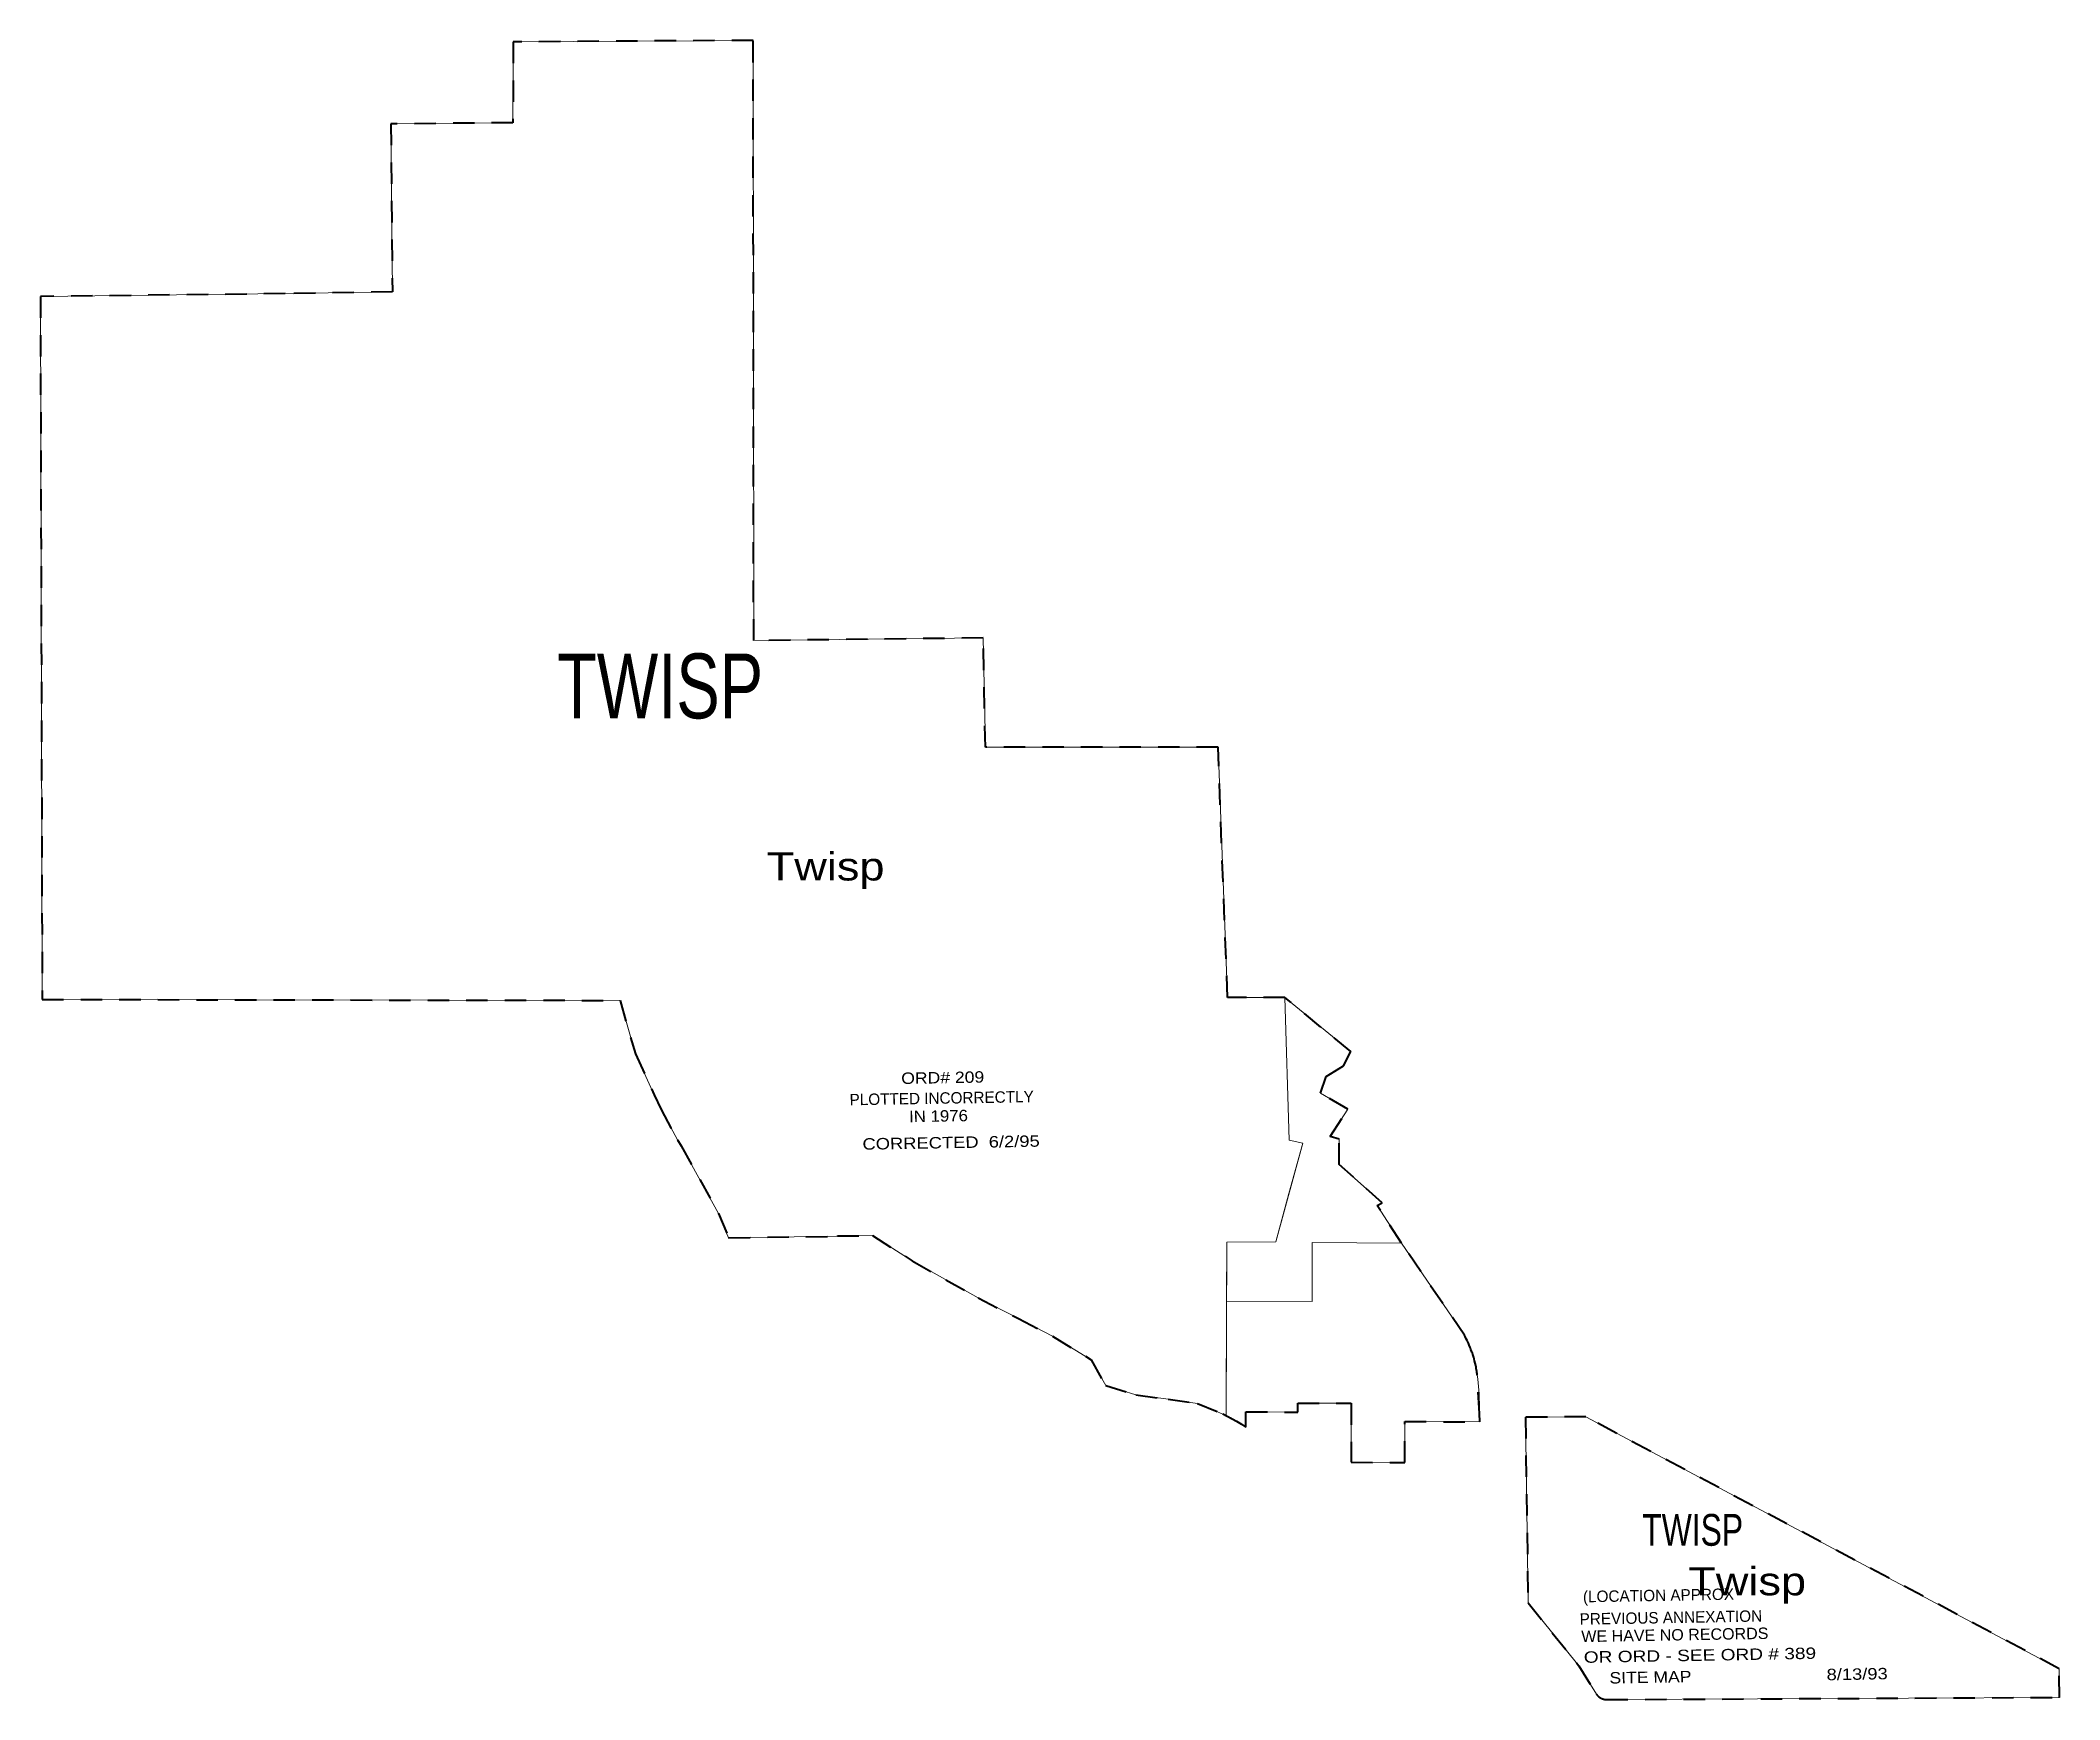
# Model space of a CAD drawing. Header units: feet. Extents: x -903180 to 1023491, y -707744 to 564635.
# Drawn here: x 212754 to 224068, y 313002 to 322300 of the extents above; entities that cross this region are included whole.
import ezdxf

# ---------------------------------------------------------------- set-up
doc = ezdxf.new("R2010")
doc.units = ezdxf.units.FT
doc.header["$LTSCALE"] = 80
doc.linetypes.add('SHORT_DASHED', pattern=[2.7, 1.5, -1.2])
for name, color, linetype, lineweight in [('1', 7, 'Continuous', 13), ('13', 7, 'SHORT_DASHED', 40), ('58', 7, 'Continuous', 13)]:
    doc.layers.add(name, color=color, linetype=linetype, lineweight=lineweight)
doc.layers.add('14', color=7, linetype='Continuous')
doc.layers.add('36', color=7, linetype='Continuous')

msp = doc.modelspace()

# ---------------------------------------------------------------- texts
at = {"layer": '1'}
for s, width, p in [('ORD# 209', 1.15, (217577.79, 316451.72)), ('IN 1976', 1.1, (217621.83, 316237.71)), ('CORRECTED  6/2/95', 1.2, (217360.78, 316083.5)), ('WE HAVE NO RECORDS', 1.05, (221388.35, 313324.41)), ('OR ORD - SEE ORD # 389', 1.25, (221402.28, 313208.26)), ('8/13/93', 1.2, (222762.6, 313110.69)), ('SITE MAP', 1.15, (221546.2, 313092.11))]:
    msp.add_text(s, height=64, rotation=1, dxfattribs=dict(at, width=width)).set_placement(p)
for s, p in [('PLOTTED INCORRECTLY', (217288.43, 316332.13)), ('(LOCATION APPROX', (221397.63, 313547.42)), ('PREVIOUS ANNEXATION', (221379.06, 313421.98))]:
    msp.add_text(s, height=64, rotation=1, dxfattribs=at).set_placement(p)
at = {"layer": '14', "width": 0.75}
for height, p in [(363.6, (215648.79, 318500.52)), (178, (221729.29, 313864.56))]:
    msp.add_text('TWISP', height=height, dxfattribs=at).set_placement(p)
at = {"layer": '36', "width": 1.2}
for p in [(216823.53, 317592.36), (221987.15, 313586.94)]:
    msp.add_text('Twisp', height=157.5, dxfattribs=at).set_placement(p)

# ---------------------------------------------------------------- linework, layer by layer
at = {"layer": '13'}
for points in [[(220398.68, 314330.77), (220398.8, 314560.77), (220819.71, 314558.8), (220818.24, 314604.69), (220804.41, 314824.31), (220803.72, 314829.69), (220802.94, 314835.6), (220801.79, 314843.06), (220800.92, 314848.83), (220799.36, 314857.48), (220797.95, 314865.54), (220796.21, 314873.92), (220793, 314888.39), (220790.25, 314899.92), (220787.23, 314911.05), (220785.08, 314918.69), (220779.73, 314936.27), (220777.34, 314943.45), (220775.05, 314950.09), (220773.08, 314955.63), (220769.47, 314965.15), (220767.18, 314971.01), (220765.26, 314975.91), (220759.68, 314989.24), (220755.15, 314999.4), (220747.96, 315014.5), (220743.02, 315024.3), (220736.15, 315037.31), (220732.96, 315043.67), (220379.63, 315560.87), (220243.76, 315771.3), (220271.6, 315786.91), (220031.87, 316000.94), (220031.87, 316143.67), (219980.66, 316157.65), (220080.12, 316310.8), (219925.89, 316399.84), (219958.26, 316493.84), (220055.19, 316554.41), (220095.59, 316633.68), (219727.24, 316937.34), (219405.34, 316937.36), (219352.27, 318339.46), (218048.68, 318339.6), (218036.1, 318951.05), (216750.59, 318936.66), (216747.61, 322299.66), (215402.66, 322291.58), (215401.82, 321837.96), (214717.37, 321831.79), (214726.42, 320890.28), (214125.97, 320880.53), (212753.86, 320864.7), (212764.03, 316925.69), (216001.55, 316920.22), (216087.6, 316620.09), (216193.5, 316390.97), (216232.01, 316308.28), (216323.67, 316138.27), (216344.03, 316105.39), (216554.04, 315726.19), (216610.12, 315590.85), (216611.51, 315590.63), (217219.38, 315598.43), (217219.79, 315600.91), (217416.48, 315602.17), (217639, 315460.99), (218007.79, 315252.83), (218234.95, 315137.09), (218424.72, 315038.38), (218640.98, 314906.92), (218723.07, 314762.47), (218892.66, 314710.68), (219072.31, 314685.5), (219236.39, 314662.07), (219378.43, 314603.6), (219456.01, 314561.97), (219483.25, 314545.09), (219508.81, 314528.65), (219508.85, 314614.95), (219798.85, 314613.59), (219798.87, 314663.58), (220098.87, 314662.9), (220098.69, 314332.17)], [(221529.36, 313002.4), (224067.84, 313015.1), (224065.49, 313175.68), (221413.66, 314586.34), (221074.43, 314585.79), (221089.73, 313544.6), (221374.89, 313191.3), (221472.22, 313032.59), (221474.44, 313029.85), (221476.68, 313027.34), (221479.02, 313024.98), (221482.11, 313022.07), (221484.01, 313020.45), (221486.31, 313018.62), (221489.34, 313016.39), (221492.33, 313014.41), (221495.27, 313012.63), (221497.09, 313011.65), (221499.22, 313010.56), (221502.36, 313009.04), (221505.57, 313007.7), (221508.84, 313006.49), (221511.87, 313005.53), (221514.64, 313004.76), (221518.84, 313003.79), (221522.26, 313003.17), (221524.48, 313002.87), (221526.57, 313002.63)]]:
    msp.add_lwpolyline(points, close=True, dxfattribs=at)
at = {"layer": '58'}
for points in [[(215402.66, 322291.58), (216747.61, 322299.66), (216750.59, 318936.66), (218036.1, 318951.05), (218048.68, 318339.6), (219352.27, 318339.46), (219405.34, 316937.36), (219727.24, 316937.34), (219750.66, 316137.44), (219828.1, 316121.13), (219749.68, 315838.11), (219675.44, 315566.79), (219402.15, 315565.46), (219398.85, 314595.19), (219236.39, 314662.07), (219072.31, 314685.5), (218892.66, 314710.68), (218723.07, 314762.47), (218640.98, 314906.92), (218424.72, 315038.38), (218234.95, 315137.09), (218007.79, 315252.83), (217639, 315460.99), (217416.48, 315602.17), (217219.79, 315600.91), (217219.38, 315598.43), (216611.51, 315590.63), (216610.12, 315590.85), (216554.04, 315726.19), (216344.03, 316105.39), (216323.67, 316138.27), (216232.01, 316308.28), (216193.5, 316390.97), (216087.6, 316620.09), (216001.55, 316920.22), (212764.03, 316925.69), (212753.86, 320864.7), (214125.97, 320880.53), (214726.42, 320890.28), (214717.37, 321831.79), (215401.82, 321837.96)], [(220095.59, 316633.68), (220055.19, 316554.41), (219958.26, 316493.84), (219925.89, 316399.84), (220080.12, 316310.8), (219980.66, 316157.65), (220031.87, 316143.67), (220031.87, 316000.94), (220271.6, 315786.91), (220243.76, 315771.3), (220379.63, 315560.87), (219879.37, 315563.22), (219879.19, 315233.21), (219400.6, 315235.46), (219402.15, 315565.46), (219675.44, 315566.79), (219675.44, 315566.79), (219828.1, 316121.13), (219750.66, 316137.44), (219727.24, 316937.34)], [(219879.19, 315233.21), (219879.37, 315563.22), (220379.63, 315560.87), (220732.96, 315043.67), (220762.71, 314984.24), (220793.7, 314889.82), (220807.89, 314798.61), (220815.11, 314715.55), (220819.71, 314558.8), (220398.8, 314560.77), (220398.68, 314330.77), (220098.69, 314332.17), (220098.87, 314662.9), (219798.87, 314663.58), (219798.85, 314613.59), (219508.85, 314614.95), (219508.81, 314528.65), (219481.95, 314546.64), (219450.43, 314565.53), (219421.94, 314582.33), (219398.85, 314595.19), (219400.6, 315235.46)], [(224065.49, 313175.68), (224067.84, 313015.1), (221529.36, 313002.4), (221507.89, 313006.77), (221485.94, 313018.72), (221472.22, 313032.59), (221374.89, 313191.3), (221089.73, 313544.6), (221074.43, 314585.79), (221413.66, 314586.34)]]:
    msp.add_lwpolyline(points, close=True, dxfattribs=at)

msp.set_redraw_order([(e.dxf.handle, doc.entitydb.next_handle()) for e in msp.query("TEXT MTEXT ATTDEF DIMENSION ARC_DIMENSION")])  # texts and dimensions are drawn at this point

doc.saveas('drawing.dxf')
